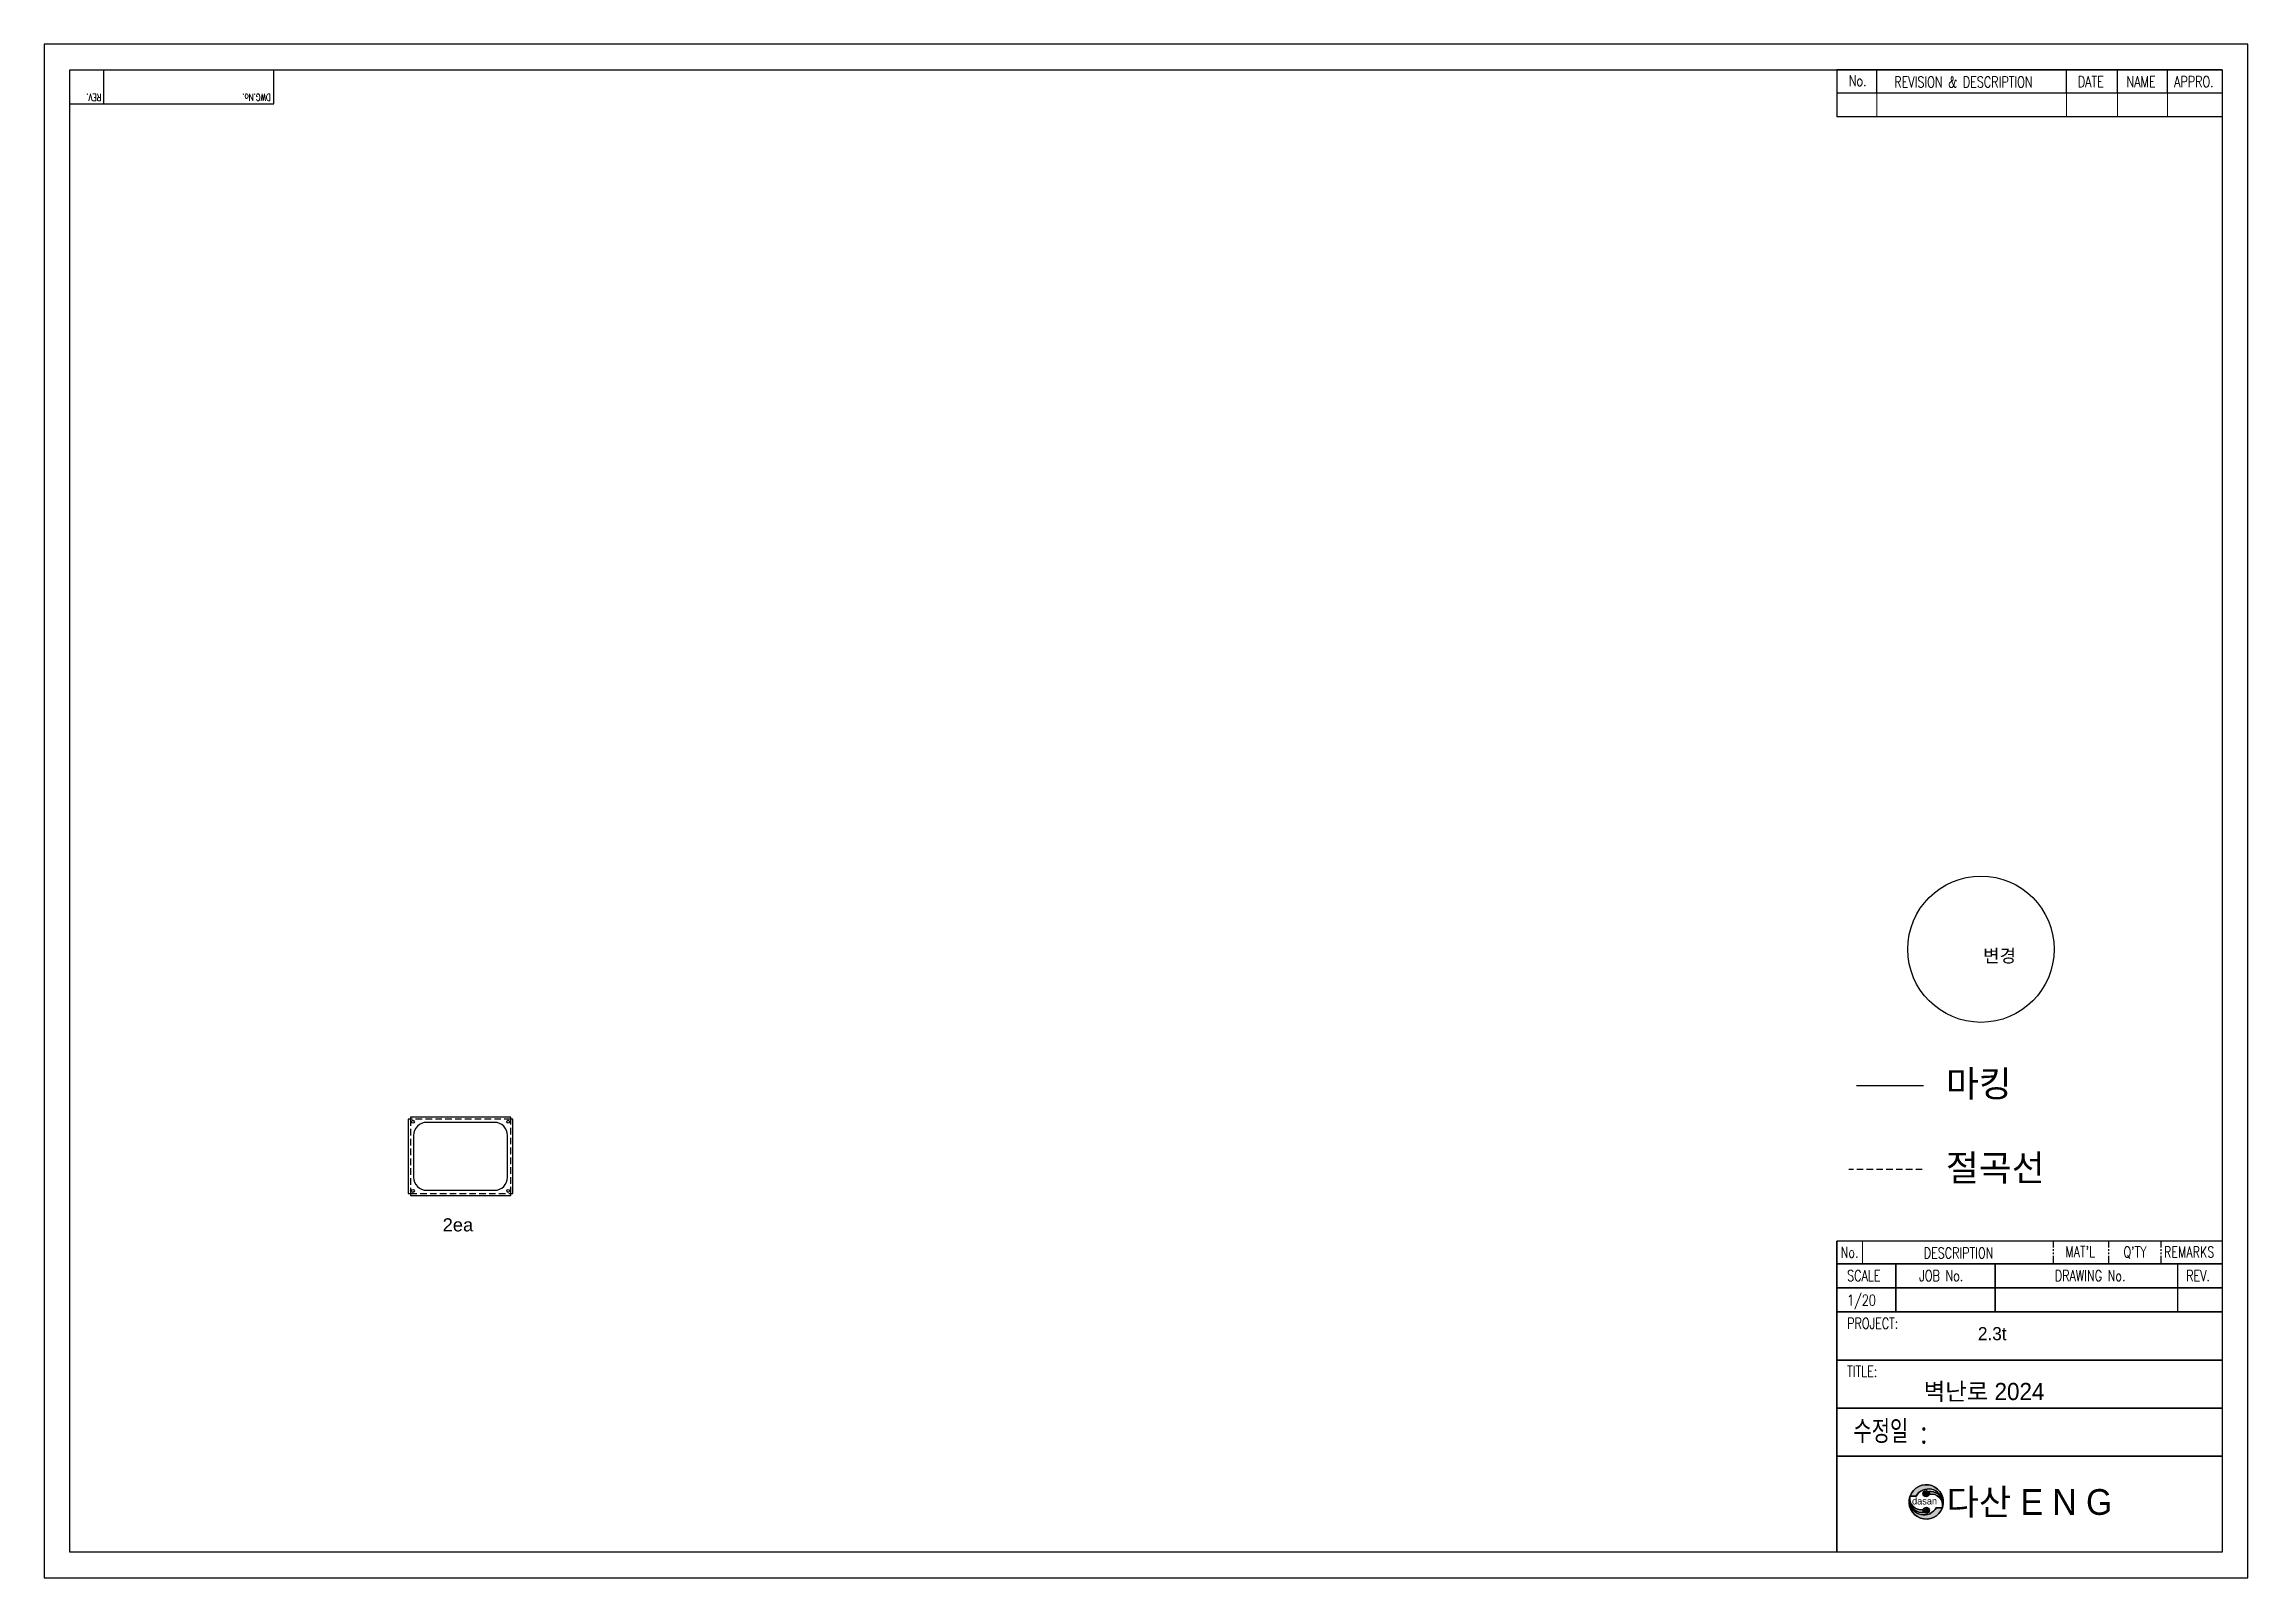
# Model space of a CAD drawing. Header units: millimetres. Extents: x -1 to 8400, y 0 to 17735.
# Drawn here: x 0 to 8400, y 11889 to 17735 of the extents above; entities that cross this region are included whole.
import ezdxf

# ---------------------------------------------------------------- set-up
doc = ezdxf.new("R2010")
doc.units = ezdxf.units.MM
doc.header["$LTSCALE"] = 10
for name, pattern in [('CENTER2', [1.125, 0.75, -0.125, 0.125, -0.125]), ('HIDDEN', [0.375, 0.25, -0.125]), ('HIDDEN2', [0.1875, 0.125, -0.0625]), ('PHANTOM2', [1.25, 0.625, -0.125, 0.125, -0.125, 0.125, -0.125])]:
    doc.linetypes.add(name, pattern=pattern)
for name, color, linetype in [('1', 1, 'CENTER2'), ('4', 4, 'PHANTOM2'), ('7', 7, 'Continuous'), ('뚜껑', 7, 'Continuous'), ('절곡선', 1, 'HIDDEN2')]:
    doc.layers.add(name, color=color, linetype=linetype)
doc.styles.get("Standard").update_dxf_attribs({"font": 'arial.ttf', "height": 20})
doc.styles.add('TBOX', font='romans.shx', dxfattribs={"width": 0.75})
doc.styles.add('蜡屈1', font='')
doc.styles.add('번호', font='', dxfattribs={"height": 5})
doc.styles.add('스타일1', font='romans.shx', dxfattribs={"width": 0.75, "bigfont": 'ghs.shx'})
doc.styles.add('재즈2', font='ENORBITB.TTF', dxfattribs={"height": 30})
doc.styles.get('蜡屈1').set_extended_font_data('HYHeadLine-Medium')
doc.styles.get('번호').set_extended_font_data('@HYnamL')

msp = doc.modelspace()

# ---------------------------------------------------------------- texts
at = {"color": 4, "ltscale": 5, "style": 'TBOX', "width": 0.75}
for s, height, p in [('No.', 41.5081, (6878.556, 17575.156)), ('REVISION & DESCRIPTION', 41.50808, (7052.185, 17570.233)), ('DATE', 41.5081, (7751.625, 17571.464)), ('NAME', 41.5081, (7937.567, 17571.464)), ('APPRO.', 41.5081, (8118.584, 17571.464))]:
    msp.add_text(s, height=height, dxfattribs=at).set_placement(p)
for s, p in [('REV.', (218.679, 17545.305)), ('DWG.No.', (863.484, 17545.305))]:
    msp.add_text(s, height=26.4988, rotation=180, dxfattribs=at).set_placement(p)
at = {"ltscale": 100, "style": '스타일1', "width": 0.75}
msp.add_text('수정일 : ', height=87.9076, dxfattribs=at).set_placement((6896.262, 12402.732))
at = {"layer": '1', "color": 2, "linetype": 'ByBlock', "ltscale": 100, "insert": (7390.69, 14285.381), "char_height": 50, "attachment_point": 1, "style": '재즈2'}
msp.add_mtext('{\\fGulim|b0|i0|c129|p50;변경}', dxfattribs=at)
at = {"layer": '4', "linetype": 'ByBlock', "insert": (7164.031, 12632.322), "char_height": 65.426, "attachment_point": 1, "line_spacing_factor": 2, "style": '蜡屈1'}
msp.add_mtext('{\\fGulim|b0|i0|c129|p50;벽난로 }2024', dxfattribs=at)
at = {"layer": '4', "linetype": 'ByBlock', "ltscale": 5, "insert": (7119.798, 12195.14), "char_height": 26.1704, "attachment_point": 1}
msp.add_mtext('{\\fCentury Gothic|b0|i0|c0|p34;dasan}', dxfattribs=at)
msp.add_mtext('{\\fCentury Gothic|b0|i0|c0|p34;dasan}', dxfattribs=at)
at = {"layer": '7', "color": 4, "linetype": 'HIDDEN', "ltscale": 100}
msp.add_text(' 마킹', height=100, dxfattribs=at).set_placement((7210.045, 13723.024))
at = {"layer": '7', "color": 1, "linetype": 'HIDDEN', "ltscale": 100}
msp.add_text(' 절곡선', height=100, dxfattribs=at).set_placement((7210.045, 13402.024))
at = {"layer": '7', "color": 7, "ltscale": 100}
msp.add_text('2ea', height=50, dxfattribs=at).set_placement((1519.197, 13209.765))
at = {"layer": '7', "ltscale": 5, "style": 'TBOX', "width": 0.75}
for s, height, p in [('No.', 41.5081, (6847.81, 13109.515)), ('DESCRIPTION', 41.50808, (7164.343, 13106.815)), ("MAT'L", 41.5081, (7703.901, 13111.767)), ("Q'TY", 41.5081, (7925.416, 13110.517)), ('REMARKS', 41.5081, (8079.992, 13110.517)), ('SCALE', 41.5081, (6872.634, 13020.058)), ('JOB No.', 41.5081, (7147.047, 13020.058)), ('DRAWING No.', 41.50808, (7663.998, 13020.058)), ('REV.', 41.5081, (8164.776, 13020.058)), ('1/20', 41.5081, (6872.634, 12926.77)), ('PROJECT:', 41.5081, (6872.634, 12838.544)), ('TITLE:', 41.5081, (6872.634, 12655.352))]:
    msp.add_text(s, height=height, dxfattribs=at).set_placement(p)
at = {"layer": '7', "color": 6, "ltscale": 100, "style": '번호'}
msp.add_text('2.3t', height=50, dxfattribs=at).set_placement((7370.993, 12795.171))
at = {"layer": '7', "insert": (7215.689, 12227.534), "char_height": 98.139, "attachment_point": 1, "line_spacing_factor": 2, "style": '蜡屈1'}
msp.add_mtext(' 다산 E N G', dxfattribs=at)

# ---------------------------------------------------------------- hatches: boundary and pattern name
at = {"layer": '4', "linetype": 'ByBlock', "ltscale": 5}
for color, points in [(5, [(7110.659, 12178.905, 0.38366721), (7164.485, 12138.259, -0.23678913), (7161.556, 12149.623, -0.52799931), (7111.833, 12199.279), (7111.583, 12199.279, 0.98499185), (7235.284, 12156.66), (7212.285, 12156.66, -0.7368642)]), (5, [(7110.659, 12178.905, 0.38366721), (7164.485, 12138.259, -0.23678913), (7161.556, 12149.623, -0.52799931), (7111.833, 12199.279), (7111.583, 12199.279, 0.98499185), (7235.284, 12156.66), (7212.285, 12156.66, -0.7368642)]), (1, [(7183.026, 12218.989, -0.23678913), (7185.955, 12207.625, -0.52799931), (7235.679, 12157.969), (7235.741, 12157.969, 0.99398517), (7112.027, 12200.588), (7135.226, 12200.588, -0.7368642), (7236.852, 12178.343, 0.38366721)]), (1, [(7183.026, 12218.989, -0.23678913), (7185.955, 12207.625, -0.52799931), (7235.679, 12157.969), (7235.741, 12157.969, 0.99398517), (7112.027, 12200.588), (7135.226, 12200.588, -0.7368642), (7236.852, 12178.343, 0.38366721)]), (1, [(7184.942, 12210.388, 1), (7161.388, 12210.388, 1)]), (1, [(7184.942, 12210.388, 1), (7161.388, 12210.388, 1)]), (5, [(7186.123, 12146.86, 1), (7162.57, 12146.86, 1)]), (5, [(7186.123, 12146.86, 1), (7162.57, 12146.86, 1)])]:
    msp.add_hatch(color=color, dxfattribs=at).paths.add_polyline_path(points)

# ---------------------------------------------------------------- linework, layer by layer
at = {"color": 4}
for p, q in [((227.489, 17507.464), (227.489, 17637.146)), ((8301.836, 17458.515), (6832.915, 17458.515))]:
    msp.add_line(p, q, dxfattribs=at)
for points in [[(97.806, 17507.464), (875.899, 17507.464), (875.899, 17637.146)], [(8301.836, 17637.146), (6832.915, 17637.146), (6832.915, 17458.515)]]:
    msp.add_lwpolyline(points, dxfattribs=at)
at = {"color": 4, "linetype": 'ByBlock'}
msp.add_lwpolyline([(8301.836, 13085.942), (6832.915, 13085.942), (8301.836, 13085.942), (6832.915, 13085.942)], dxfattribs=at)
at = {"layer": '1', "color": 2, "linetype": 'ByBlock', "ltscale": 100}
msp.add_circle((7382.596, 14285.381), 278.814, dxfattribs=at)
at = {"layer": '4', "color": 4}
for p, q in [((6986.027, 17547.83), (6986.027, 17637.146)), ((7708.73, 17547.83), (7708.73, 17637.146)), ((7902.856, 17547.83), (7902.856, 17637.146)), ((8093.338, 17547.83), (8093.338, 17637.146))]:
    msp.add_line(p, q, dxfattribs=at)
at = {"layer": '4', "color": 4, "ltscale": 5}
for p, q in [((7659.006, 13085.942), (7659.006, 13173.109)), ((7870.412, 13085.942), (7870.412, 13173.109)), ((8069.03, 13085.942), (8069.03, 13173.109))]:
    msp.add_line(p, q, dxfattribs=at)
at = {"layer": '4', "linetype": 'ByBlock', "ltscale": 5}
msp.add_line((8131.728, 13085.942), (8131.728, 12902.75), dxfattribs=at)
msp.add_line((8131.728, 13085.942), (8131.728, 12902.75), dxfattribs=at)
at = {"layer": '4', "color": 4, "linetype": 'ByBlock'}
for points in [[(7057.469, 12902.75), (7057.469, 13085.942)], [(7437.261, 12902.75), (7437.261, 13085.942)], [(8301.836, 12994.346), (6832.915, 12994.346)]]:
    msp.add_lwpolyline(points, close=True, dxfattribs=at)
at = {"layer": '4', "linetype": 'ByBlock'}
for points in [[(8301.836, 12719.557), (6832.915, 12719.557)], [(8301.836, 12536.364), (6832.915, 12536.364)], [(8301.836, 12353.171), (6832.915, 12353.171)]]:
    msp.add_lwpolyline(points, close=True, dxfattribs=at)
at = {"layer": '4', "color": 5, "linetype": 'ByBlock', "ltscale": 5}
for points in [[(7111.583, 12199.279, 0.98499185), (7235.284, 12156.66, -0.98499185)], [(7111.833, 12199.279, 0.52799931), (7161.556, 12149.623, -0.52799931)], [(7110.659, 12178.905, 0.38366721), (7164.485, 12138.259, -0.38366721)], [(7110.659, 12178.905, 0.7368642), (7212.285, 12156.66, -0.7368642)], [(7161.556, 12149.623, 0.23678913), (7164.485, 12138.259, -0.23678913)]]:
    msp.add_lwpolyline(points, format="xyb", close=True, dxfattribs=at)
at = {"layer": '4', "color": 1, "linetype": 'ByBlock', "ltscale": 5}
for points in [[(7235.741, 12157.969, 0.99398517), (7112.027, 12200.588, -0.99398517)], [(7236.852, 12178.343, 0.7368642), (7135.226, 12200.588, -0.7368642)], [(7236.852, 12178.343, 0.38366721), (7183.026, 12218.989, -0.38366721)], [(7185.955, 12207.625, 0.23678913), (7183.026, 12218.989, -0.23678913)], [(7235.679, 12157.969, 0.52799931), (7185.955, 12207.625, -0.52799931)]]:
    msp.add_lwpolyline(points, format="xyb", close=True, dxfattribs=at)
msp.add_lwpolyline([(7135.226, 12200.588), (7112.027, 12200.588)], close=True, dxfattribs=at)
at = {"layer": '4', "linetype": 'ByBlock', "ltscale": 5}
for points in [[(7212.285, 12156.66), (7235.284, 12156.66)], [(7235.741, 12157.969), (7235.679, 12157.969)]]:
    msp.add_lwpolyline(points, close=True, dxfattribs=at)
at = {"layer": '4', "color": 1, "linetype": 'ByBlock', "ltscale": 5}
msp.add_circle((7173.165, 12210.388), 11.777, dxfattribs=at)
msp.add_circle((7173.165, 12210.388), 11.777, dxfattribs=at)
at = {"layer": '4', "color": 5, "linetype": 'ByBlock', "ltscale": 5}
msp.add_circle((7174.346, 12146.86), 11.777, dxfattribs=at)
msp.add_circle((7174.346, 12146.86), 11.777, dxfattribs=at)
at = {"layer": '7', "color": 4}
msp.add_line((8301.836, 17547.83), (6832.915, 17547.83), dxfattribs=at)
at = {"layer": '7', "color": 4, "lineweight": 0, "ltscale": 100}
for p, q in [((6986.027, 17547.83), (6986.027, 17458.515)), ((7708.73, 17547.83), (7708.73, 17458.515)), ((7902.856, 17547.83), (7902.856, 17458.515)), ((8093.338, 17547.83), (8093.338, 17458.515)), ((6930.872, 13173.109), (6930.872, 13085.942))]:
    msp.add_line(p, q, dxfattribs=at)
at = {"layer": '7', "color": 4, "ltscale": 100}
msp.add_line((6908.045, 13766.024), (7164.045, 13766.024), dxfattribs=at)
at = {"layer": '7'}
for points in [[(0.045, 17735.332), (0.045, 11889.024), (8400.022, 11889.024), (8400.022, 17735.332)], [(97.806, 17637.146), (8301.836, 17637.146), (8301.836, 11986.786), (97.806, 11986.786)], [(8301.836, 12902.75), (6832.915, 12902.75)]]:
    msp.add_lwpolyline(points, close=True, dxfattribs=at)
msp.add_lwpolyline([(8301.836, 13173.109), (6832.915, 13173.109), (6832.915, 11986.786), (6832.915, 13173.109)], dxfattribs=at)
at = {"layer": '7', "color": 7, "ltscale": 100}
for centre in [(1406.036, 13627.96), (1769.039, 13627.96), (1406.036, 13363.96), (1769.039, 13363.96)]:
    msp.add_circle(centre, 5.5, dxfattribs=at)
at = {"layer": '뚜껑'}
for p, q in [((1716.537, 13625.46), (1458.537, 13625.46)), ((1408.537, 13575.46), (1408.537, 13416.46)), ((1766.537, 13416.46), (1766.537, 13575.46)), ((1458.537, 13366.46), (1716.537, 13366.46))]:
    msp.add_line(p, q, dxfattribs=at)
at = {"layer": '뚜껑', "ltscale": 100}
msp.add_lwpolyline([(1778.839, 13354.16), (1786.836, 13354.16), (1786.836, 13637.76), (1778.839, 13637.76), (1778.839, 13645.76), (1396.236, 13645.76), (1396.236, 13637.76), (1388.236, 13637.76), (1388.236, 13354.16), (1396.236, 13354.16), (1396.234, 13346.16), (1778.837, 13346.16)], close=True, dxfattribs=at)
at = {"layer": '뚜껑'}
for centre, start, end in [((1458.537, 13575.46), 90, 180), ((1716.537, 13575.46), 0, 90), ((1458.537, 13416.46), 180, 270), ((1716.537, 13416.46), 270, 0)]:
    msp.add_arc(centre, 50, start, end, dxfattribs=at)
at = {"layer": '절곡선', "linetype": 'HIDDEN', "ltscale": 10}
msp.add_line((7158.919, 13445.6), (6878.62, 13445.6), dxfattribs=at)
msp.add_lwpolyline([(1396.236, 13354.193), (1778.839, 13354.193), (1778.839, 13637.76), (1396.236, 13637.76)], close=True, dxfattribs=at)

msp.set_redraw_order([(e.dxf.handle, doc.entitydb.next_handle()) for e in msp.query("TEXT MTEXT ATTDEF DIMENSION ARC_DIMENSION")])  # texts and dimensions are drawn at this point

doc.saveas('drawing.dxf')
